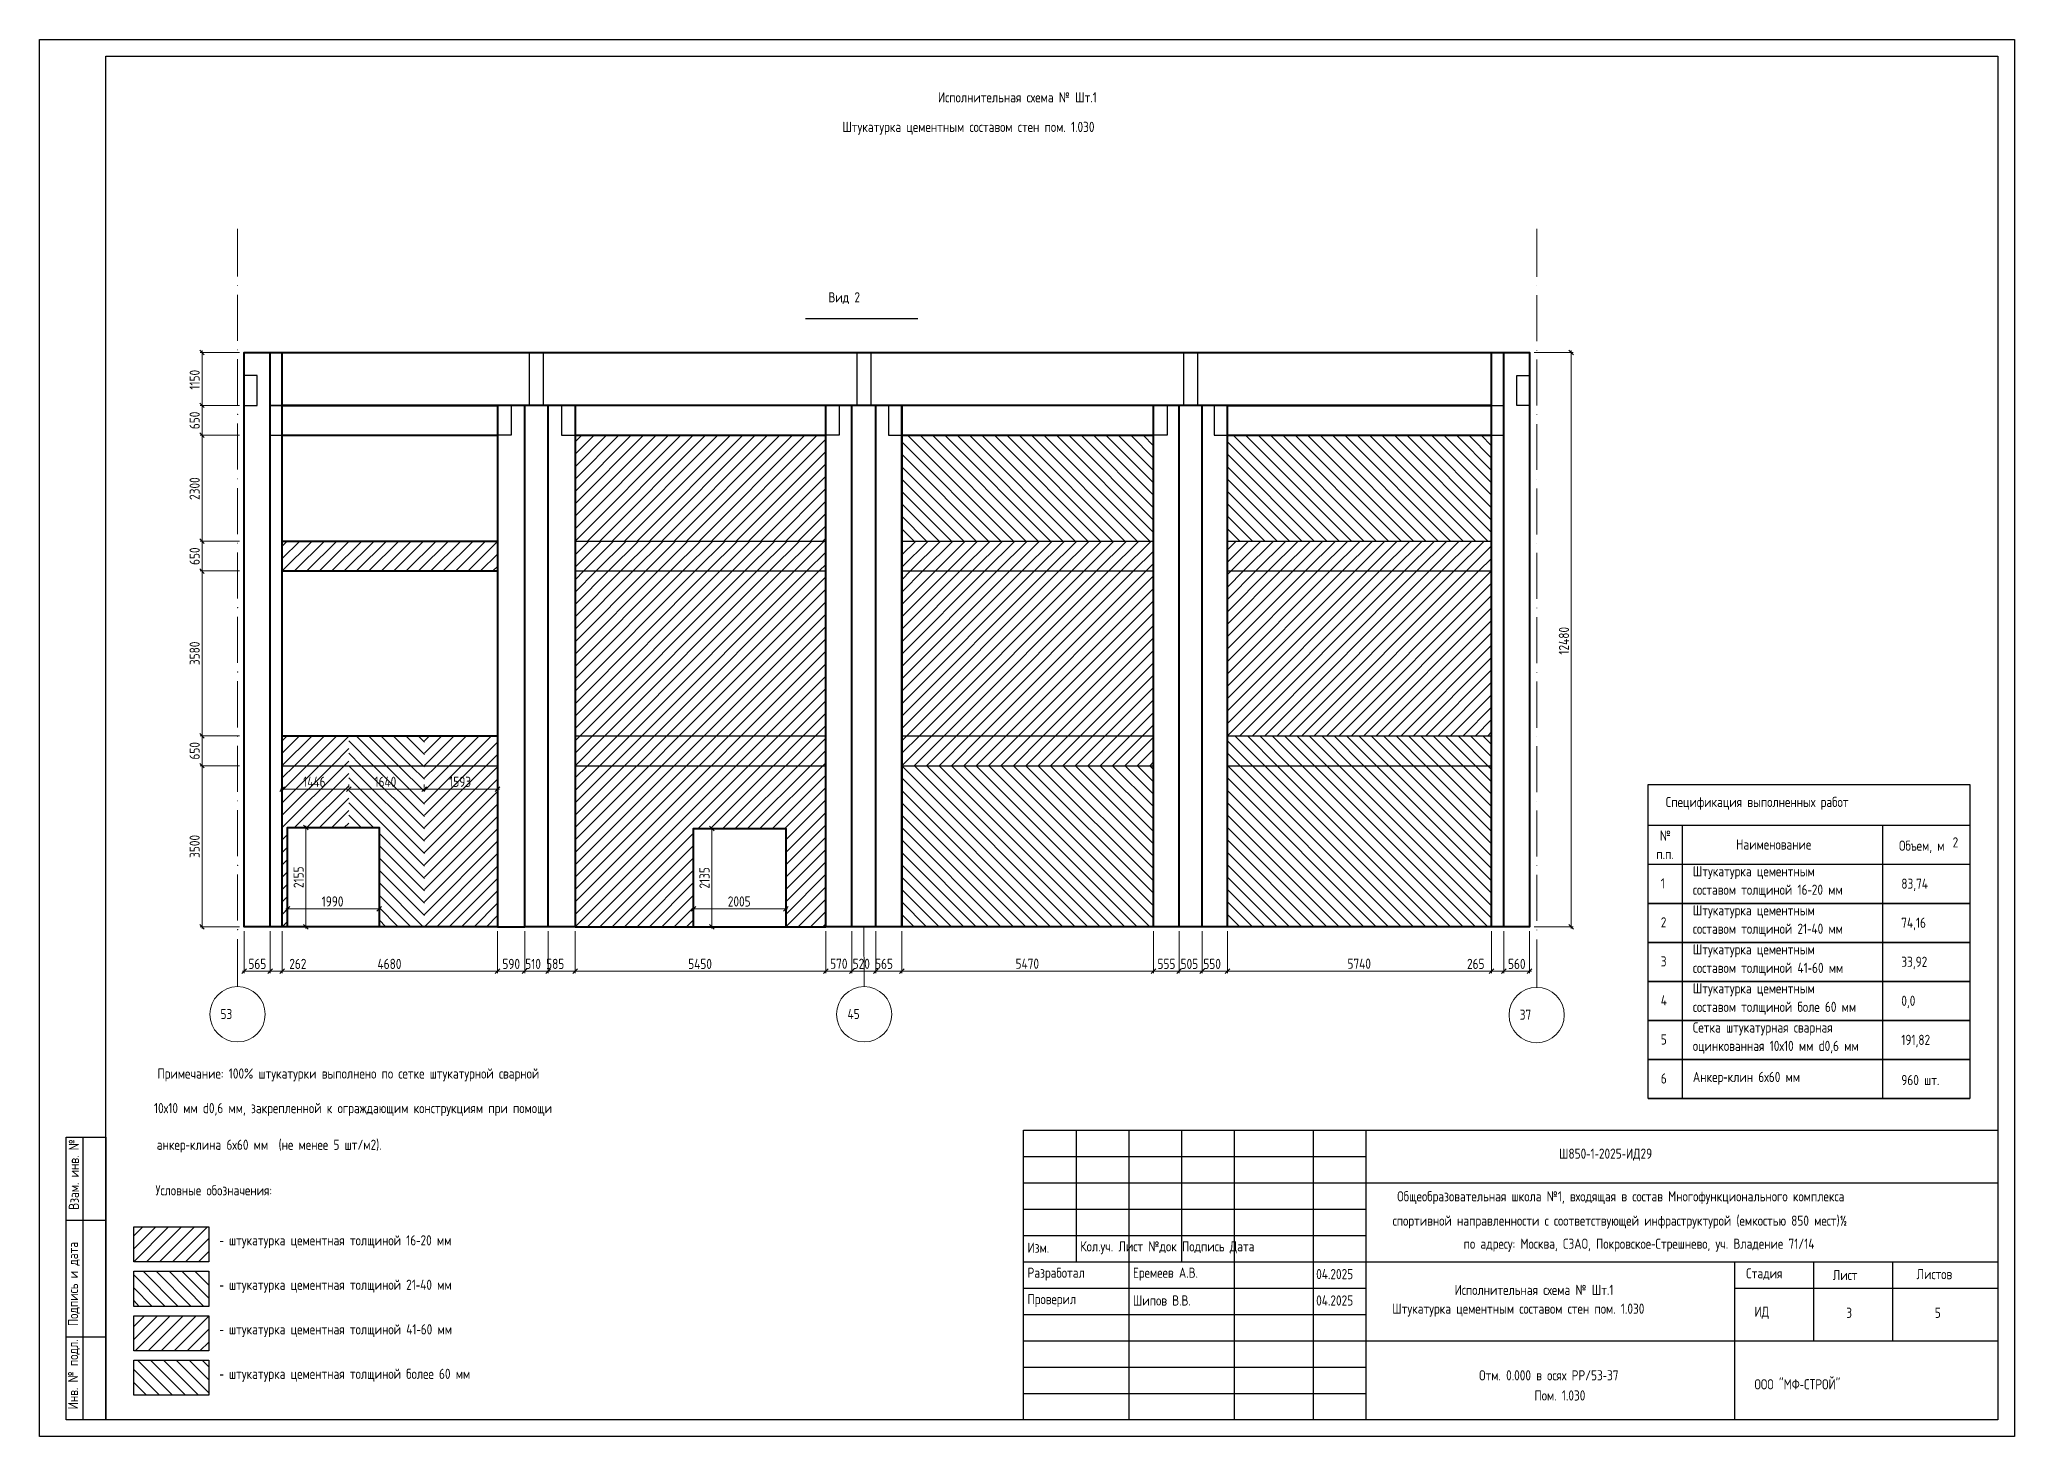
# Model space of a CAD drawing. Header units: millimetres. Extents: x 0 to 130, y 0 to 17.
# Drawn here: x 53.61 to 76.91, y 0.09 to 16.57 of the extents above; entities that cross this region are included whole.
import ezdxf

# ---------------------------------------------------------------- set-up
doc = ezdxf.new("R2010")
doc.units = ezdxf.units.MM
doc.layers.add('PDF _0', color=7, linetype='Continuous')
doc.layers.add('PDF _Текст', color=7, linetype='Continuous')
doc.layers.add('PDF _Оси-1', color=7, linetype='Continuous', true_color=0xaaaaaa)
doc.layers.add('PDF _Оси-3', color=7, linetype='Continuous', true_color=0x989898)
doc.styles.get("Standard").update_dxf_attribs({"font": 'ГОСТ тип А.ttf'})

msp = doc.modelspace()

# ---------------------------------------------------------------- texts
at = {"layer": 'PDF _Текст', "char_height": 0.12, "attachment_point": 4}
for s, insert in [('Исполнительная схема № Шт.1', (64.207, 15.885)), ('Штукатурка цементным составом стен пом. 1.030', (63.079, 15.52)), ('Вид 2', (62.915, 13.517)), ('1446', (56.719, 7.814)), ('1640', (57.56, 7.814)), ('1593', (58.441, 7.814)), ('Спецификация выполненных работ', (72.792, 7.56)), ('№', (72.722, 7.18)), ('Наименование', (73.622, 7.075)), ('Объем, м', (75.543, 7.047)), ('2', (76.175, 7.1)), ('п.п.', (72.68, 6.962)), ('Штукатурка цементным', (73.111, 6.743)), ('1', (72.733, 6.617)), ('составом толщиной 16‐20 мм', (73.111, 6.525)), ('83,74', (75.57, 6.599)), ('1990', (56.937, 6.403)), ('2005', (61.728, 6.403)), ('Штукатурка цементным', (73.111, 6.282)), ('2', (72.733, 6.157)), ('составом толщиной 21‐40 мм', (73.111, 6.065)), ('74,16', (75.569, 6.138)), ('Штукатурка цементным', (73.111, 5.822)), ('565', (56.073, 5.667)), ('262', (56.555, 5.667)), ('4680', (57.596, 5.667)), ('590 510 585', (59.069, 5.667)), ('5450', (61.261, 5.667)), ('5470', (65.122, 5.669)), ('555 505 550', (66.796, 5.667)), ('5740', (69.037, 5.669)), ('265', (70.447, 5.667)), ('560', (70.931, 5.667)), ('3', (72.733, 5.697)), ('составом толщиной 41‐60 мм', (73.111, 5.604)), ('33,92', (75.57, 5.678)), ('Штукатурка цементным', (73.111, 5.362)), ('4', (72.733, 5.236)), ('составом толщиной боле 60 мм', (73.111, 5.144)), ('0,0', (75.57, 5.218)), ('Сетка штукатурная сварная', (73.111, 4.901)), ('5', (72.733, 4.776)), ('оцинкованная 10х10 мм d0,6 мм', (73.111, 4.684)), ('191,82', (75.57, 4.757)), ('Примечание: 100% штукатурки выполнено по сетке штукатурной сварной', (55, 4.358)), ('6', (72.733, 4.316)), ('Анкер‐клин 6х60 мм', (73.111, 4.318)), ('960 шт.', (75.57, 4.297)), ('10х10 мм d0,6 мм, закрепленной к ограждающим конструкциям при помощи', (54.959, 3.95)), ('анкер‐клина 6х60 мм  (не менее 5 шт/м2).', (54.992, 3.518)), ('Ш850‐1‐2025‐ИД29', (71.532, 3.417)), ('Условные обозначения:', (54.977, 2.997)), ('Общеобразовательная школа №1, входящая в состав Многофункционального комплекса', (69.624, 2.91)), ('спортивной направленности с соответствующей инфраструктурой (емкостью 850 мест)½', (69.57, 2.623)), ('‐ штукатурка цементная толщиной 16‐20 мм', (55.732, 2.391)), ('Изм.', (65.263, 2.32)), ('Кол.уч. Лист №док Подпись Дата', (65.886, 2.32)), ('по адресу: Москва, СЗАО, Покровское‐Стрешнево, уч. Владение 71/14', (70.407, 2.351)), ('‐ штукатурка цементная толщиной 21‐40 мм', (55.732, 1.867)), ('Разработал', (65.263, 2.009)), ('Еремеев А.В.', (66.506, 2.009)), ('04.2025', (68.668, 2.009)), ('Исполнительная схема № Шт.1', (70.301, 1.823)), ('Стадия', (73.74, 2.009)), ('Лист', (74.762, 1.998)), ('Листов', (75.75, 2.009)), ('Проверил', (65.263, 1.698)), ('Шипов В.В.', (66.506, 1.698)), ('04.2025', (68.668, 1.698)), ('Штукатурка цементным составом стен пом. 1.030', (69.565, 1.585)), ('‐ штукатурка цементная толщиной 41‐60 мм', (55.732, 1.342)), ('ИД', (73.838, 1.553)), ('3', (74.921, 1.553)), ('5', (75.965, 1.553)), ('‐ штукатурка цементная толщиной более 60 мм', (55.732, 0.817)), ('Отм. 0.000 в осях РР/53‐37', (70.59, 0.816)), ('ООО "МФ‐СТРОЙ"', (73.838, 0.71)), ('Пом. 1.030', (71.243, 0.578))]:
    msp.add_mtext(s, dxfattribs=dict(at, insert=insert))
for s, insert, rotation in [('1150', (55.439, 12.438), 90), ('650', (55.439, 11.972), 90), ('2300', (55.439, 11.138), 90), ('650', (55.439, 10.371), 90), ('12480', (71.59, 9.314), 90), ('3580', (55.439, 9.19), 90), ('650', (55.439, 8.076), 90), ('3500', (55.439, 6.917), 90), ('2155', (56.665, 6.561), 90), ('2135', (61.453, 6.555), 90), ('570 520 565', (62.935, 5.669), 359.9001), ('Взам. инв. №', (54.014, 2.768), 90), ('Подпись и дата', (54.014, 1.396), 90), ('Инв. № подл.', (54.014, 0.415), 90)]:
    msp.add_mtext(s, dxfattribs=dict(at, insert=insert, rotation=rotation))
at = {"layer": 'PDF _Текст', "color": 253, "true_color": 0xaaaaaa, "char_height": 0.12, "attachment_point": 4}
for s, insert in [('53', (55.744, 5.076)), ('45', (63.14, 5.076)), ('37', (71.069, 5.068))]:
    msp.add_mtext(s, dxfattribs=dict(at, insert=insert))

# ---------------------------------------------------------------- linework, layer by layer
at = {"layer": 'PDF _0', "lineweight": 25}
for points in [[(53.609, 16.567), (76.905, 16.567), (76.905, 0.094), (53.609, 0.094)], [(54.393, 16.371), (76.709, 16.371), (76.709, 0.291), (54.393, 0.291)], [(59.389, 12.877), (59.551, 12.877), (59.551, 12.253), (59.389, 12.253)], [(63.252, 12.877), (63.415, 12.877), (63.415, 12.253), (63.252, 12.253)], [(67.106, 12.877), (67.269, 12.877), (67.269, 12.253), (67.106, 12.253)], [(56.472, 12.253), (56.33, 12.253)], [(76.379, 4.079), (72.583, 4.079), (72.583, 7.781), (76.379, 7.781)], [(76.379, 6.38), (72.583, 6.38)], [(76.379, 5.92), (72.583, 5.92)], [(76.379, 5.46), (72.583, 5.46)], [(76.379, 5), (72.583, 5)], [(76.379, 4.539), (72.583, 4.539)], [(53.923, 3.624), (54.393, 3.624), (54.393, 0.291), (53.923, 0.291)], [(65.217, 3.707), (76.709, 3.707), (76.709, 0.291), (65.217, 0.291)], [(54.72, 2.567), (55.605, 2.567), (55.605, 2.154), (54.72, 2.154)], [(54.72, 2.042), (55.605, 2.042), (55.605, 1.629), (54.72, 1.629)], [(54.72, 1.517), (55.605, 1.517), (55.605, 1.105), (54.72, 1.105)], [(54.72, 0.993), (55.605, 0.993), (55.605, 0.58), (54.72, 0.58)]]:
    msp.add_lwpolyline(points, close=True, dxfattribs=at)
for points in [[(62.646, 13.276), (63.971, 13.276)], [(59.332, 12.877), (59.608, 12.877)], [(63.192, 12.877), (63.474, 12.877)], [(67.05, 12.877), (67.324, 12.877)], [(56.023, 12.253), (56.177, 12.253), (56.177, 12.606), (56.023, 12.606)], [(71.185, 12.253), (71.033, 12.253), (71.033, 12.606), (71.185, 12.606)], [(59.011, 12.253), (59.172, 12.253), (59.172, 11.9), (59.011, 11.9)], [(59.926, 12.253), (59.767, 12.253), (59.767, 11.9), (59.926, 11.9)], [(62.883, 12.253), (63.043, 12.253), (63.043, 11.9), (62.883, 11.9)], [(63.781, 12.253), (63.622, 12.253), (63.622, 11.9), (63.781, 11.9)], [(66.749, 12.253), (66.909, 12.253), (66.909, 11.9), (66.749, 11.9)], [(67.623, 12.253), (67.464, 12.253), (67.464, 11.9), (67.623, 11.9)], [(70.737, 12.253), (70.881, 12.253)], [(56.33, 11.9), (56.472, 11.9)], [(70.737, 11.9), (70.881, 11.9)], [(59.926, 10.652), (62.883, 10.652)], [(63.781, 10.652), (66.749, 10.652)], [(67.623, 10.652), (70.737, 10.652)], [(59.926, 10.3), (62.883, 10.3)], [(63.781, 10.3), (66.749, 10.3)], [(67.623, 10.3), (70.737, 10.3)], [(59.926, 8.357), (62.883, 8.357)], [(63.781, 8.357), (66.749, 8.357)], [(67.623, 8.357), (70.737, 8.357)], [(56.472, 8.004), (59.011, 8.004)], [(59.926, 8.004), (62.883, 8.004)], [(63.781, 8.004), (66.749, 8.004)], [(67.623, 8.004), (70.737, 8.004)], [(72.583, 7.301), (76.379, 7.301)], [(72.986, 7.301), (72.986, 4.079)], [(75.348, 7.301), (75.348, 4.079)], [(72.583, 6.841), (76.379, 6.841)], [(72.583, 4.079), (76.379, 4.079)], [(54.119, 3.624), (54.119, 0.291)], [(65.838, 3.707), (65.838, 2.154)], [(66.46, 3.707), (66.46, 0.291)], [(67.081, 3.707), (67.081, 2.154)], [(67.702, 3.707), (67.702, 0.291)], [(68.634, 3.707), (68.634, 0.291)], [(69.255, 3.707), (69.255, 0.291)], [(65.217, 3.396), (69.255, 3.396)], [(65.217, 3.086), (76.709, 3.086)], [(53.923, 2.644), (54.393, 2.644)], [(65.217, 2.775), (69.255, 2.775)], [(65.217, 2.465), (69.255, 2.465)], [(65.217, 2.154), (76.709, 2.154)], [(73.603, 2.154), (73.603, 0.291)], [(74.535, 2.154), (74.535, 1.222)], [(75.467, 2.154), (75.467, 1.222)], [(65.217, 1.844), (69.255, 1.844)], [(73.603, 1.844), (76.709, 1.844)], [(65.217, 1.533), (69.255, 1.533)], [(53.923, 1.271), (54.393, 1.271)], [(65.217, 1.222), (76.709, 1.222)], [(65.217, 0.912), (69.255, 0.912)], [(65.217, 0.601), (69.255, 0.601)]]:
    msp.add_lwpolyline(points, dxfattribs=at)
at = {"layer": 'PDF _0', "lineweight": 13}
for points in [[(55.553, 12.85), (55.499, 12.904)], [(55.969, 12.877), (55.504, 12.877)], [(55.526, 12.231), (55.526, 12.899)], [(71.239, 12.877), (71.698, 12.877)], [(71.704, 12.85), (71.65, 12.904)], [(71.677, 12.899), (71.677, 6.084)], [(55.526, 12.275), (55.526, 11.879)], [(55.526, 11.922), (55.526, 10.631)], [(55.526, 10.674), (55.526, 10.278)], [(55.526, 10.321), (55.526, 8.335)], [(55.526, 8.379), (55.526, 7.983)], [(55.526, 8.026), (55.526, 6.084)], [(56.499, 7.754), (56.445, 7.7)], [(56.45, 7.727), (57.278, 7.727)], [(56.472, 7.781), (56.472, 7.748)], [(57.235, 7.727), (58.169, 7.727)], [(58.125, 7.727), (59.033, 7.727)], [(58.984, 7.7), (59.039, 7.754)], [(59.011, 7.781), (59.011, 7.748)], [(56.589, 7.275), (56.773, 7.275)], [(56.778, 7.247), (56.724, 7.302)], [(56.751, 6.084), (56.751, 7.296)], [(61.377, 7.264), (61.561, 7.264)], [(61.567, 7.237), (61.513, 7.291)], [(61.54, 6.084), (61.54, 7.285)], [(56.562, 6.343), (56.507, 6.289)], [(56.513, 6.316), (57.636, 6.316)], [(56.534, 6.16), (56.534, 6.338)], [(57.587, 6.289), (57.641, 6.343)], [(57.614, 6.16), (57.614, 6.338)], [(61.35, 6.343), (61.296, 6.289)], [(61.301, 6.316), (62.433, 6.316)], [(61.323, 6.16), (61.323, 6.338)], [(62.384, 6.289), (62.438, 6.343)], [(62.411, 6.16), (62.411, 6.338)], [(55.499, 6.132), (55.553, 6.078)], [(55.969, 6.105), (55.504, 6.105)], [(56.589, 6.105), (56.773, 6.105)], [(56.724, 6.132), (56.778, 6.078)], [(61.377, 6.105), (61.561, 6.105)], [(61.513, 6.132), (61.567, 6.078)], [(71.239, 6.105), (71.698, 6.105)], [(71.65, 6.132), (71.704, 6.078)], [(56.023, 6.051), (56.023, 5.559)], [(59.926, 5.559), (59.926, 6.051), (59.926, 5.559)], [(71.185, 6.051), (71.185, 5.559)], [(56.05, 5.608), (55.996, 5.553)], [(59.899, 5.553), (59.953, 5.608)], [(59.953, 5.608), (59.899, 5.553)], [(71.158, 5.553), (71.212, 5.608)], [(56.002, 5.581), (56.352, 5.581)], [(56.308, 5.581), (56.472, 5.581), (56.792, 5.581)], [(56.45, 5.581), (59.033, 5.581)], [(58.99, 5.581), (59.353, 5.581)], [(59.31, 5.581), (59.63, 5.581)], [(59.587, 5.581), (59.947, 5.581)], [(59.904, 5.58), (62.905, 5.58)], [(62.861, 5.58), (63.214, 5.58)], [(63.171, 5.58), (63.496, 5.58)], [(63.453, 5.58), (63.803, 5.58)], [(63.759, 5.58), (66.771, 5.58)], [(66.727, 5.58), (67.072, 5.58)], [(67.028, 5.58), (67.346, 5.58)], [(67.302, 5.58), (67.644, 5.58)], [(67.601, 5.58), (70.759, 5.58)], [(70.737, 5.58), (70.418, 5.58)], [(70.715, 5.58), (70.881, 5.58)], [(70.859, 5.58), (71.206, 5.58)]]:
    msp.add_lwpolyline(points, dxfattribs=at)
at = {"layer": 'PDF _0', "lineweight": 40}
for points in [[(56.33, 6.105), (56.023, 6.105), (56.023, 12.877), (71.185, 12.877), (71.185, 6.105), (70.881, 6.105), (70.881, 12.877)], [(56.472, 6.105), (56.33, 6.105), (56.33, 12.877)], [(59.011, 6.105), (56.472, 6.105), (56.472, 12.877)], [(70.881, 6.105), (70.737, 6.105), (70.737, 12.877)], [(70.737, 6.105), (67.623, 6.105), (67.623, 12.253), (70.737, 12.253), (56.472, 12.253), (59.011, 12.253), (59.011, 6.105), (59.332, 6.105)], [(59.608, 6.105), (59.332, 6.105), (59.332, 12.253)], [(59.926, 6.105), (59.608, 6.105), (59.608, 12.253)], [(63.192, 6.105), (62.883, 6.105), (62.883, 12.253), (59.926, 12.253), (59.926, 6.105), (62.883, 6.105)], [(63.474, 6.105), (63.192, 6.105), (63.192, 12.253)], [(66.749, 6.105), (63.781, 6.105), (63.781, 12.253), (63.781, 6.105), (63.474, 6.105), (63.474, 12.253)], [(67.05, 6.105), (66.749, 6.105), (66.749, 12.253), (63.781, 12.253)], [(67.324, 6.105), (67.05, 6.105), (67.05, 12.253)], [(67.623, 6.105), (67.324, 6.105), (67.324, 12.253)], [(56.472, 11.9), (59.011, 11.9)], [(59.926, 11.9), (62.883, 11.9)], [(63.781, 11.9), (66.749, 11.9)], [(67.623, 11.9), (70.737, 11.9)], [(56.472, 10.652), (59.011, 10.652)], [(56.472, 10.3), (59.011, 10.3)], [(56.472, 8.357), (59.011, 8.357)], [(56.534, 6.105), (56.534, 7.275), (57.614, 7.275), (57.614, 6.105)], [(61.323, 6.105), (61.323, 7.264), (62.411, 7.264), (62.411, 6.105)]]:
    msp.add_lwpolyline(points, dxfattribs=at)
at = {"layer": 'PDF _0', "lineweight": 13}
for points in [[(55.553, 12.226), (55.499, 12.28)], [(55.504, 12.253), (55.969, 12.253)], [(55.553, 11.873), (55.499, 11.927)], [(55.504, 11.9), (55.969, 11.9)], [(55.553, 10.625), (55.499, 10.679)], [(55.504, 10.652), (55.969, 10.652)], [(55.553, 10.272), (55.499, 10.327)], [(55.504, 10.3), (55.969, 10.3)], [(55.499, 8.384), (55.553, 8.33)], [(55.504, 8.357), (55.969, 8.357)], [(55.553, 7.977), (55.499, 8.031)], [(55.504, 8.004), (55.969, 8.004)], [(57.23, 7.7), (57.284, 7.754)], [(57.257, 7.748), (57.257, 7.781)], [(58.12, 7.7), (58.174, 7.754)], [(58.147, 7.748), (58.147, 7.781)], [(56.33, 5.559), (56.33, 6.051)], [(56.472, 5.559), (56.472, 6.051)], [(59.011, 5.559), (59.011, 6.051)], [(59.332, 5.559), (59.332, 6.051)], [(59.608, 5.559), (59.608, 6.051)], [(62.883, 5.559), (62.883, 6.051)], [(63.192, 5.559), (63.192, 6.051)], [(63.474, 5.559), (63.474, 6.051)], [(63.781, 5.559), (63.781, 6.051)], [(66.749, 5.559), (66.749, 6.051)], [(67.05, 5.559), (67.05, 6.051)], [(67.324, 5.559), (67.324, 6.051)], [(67.623, 5.559), (67.623, 6.051)], [(70.737, 5.559), (70.737, 6.051)], [(70.881, 5.559), (70.881, 6.051)], [(56.303, 5.553), (56.357, 5.608)], [(56.445, 5.553), (56.499, 5.608)], [(58.984, 5.553), (59.039, 5.608)], [(59.304, 5.553), (59.359, 5.608)], [(59.581, 5.553), (59.635, 5.608)], [(62.856, 5.553), (62.91, 5.608)], [(63.165, 5.553), (63.219, 5.608)], [(63.447, 5.553), (63.502, 5.608)], [(63.754, 5.553), (63.808, 5.608)], [(66.722, 5.553), (66.776, 5.608)], [(67.023, 5.553), (67.077, 5.608)], [(67.297, 5.553), (67.351, 5.608)], [(67.595, 5.553), (67.65, 5.608)], [(70.71, 5.553), (70.764, 5.608)], [(70.854, 5.553), (70.908, 5.608)]]:
    msp.add_lwpolyline(points, close=True, dxfattribs=at)
at = {"layer": 'PDF _0', "color": 40, "lineweight": 20, "true_color": 0xffbf00}
for points in [[(59.926, 11.822), (60.004, 11.9)], [(59.926, 11.676), (60.15, 11.9)], [(59.926, 11.529), (60.297, 11.9)], [(59.926, 11.383), (60.443, 11.9)], [(59.926, 11.237), (60.589, 11.9)], [(59.926, 11.091), (60.735, 11.9)], [(59.926, 10.945), (60.881, 11.9)], [(59.926, 10.798), (61.028, 11.9)], [(59.926, 10.652), (61.174, 11.9)], [(60.072, 10.652), (61.32, 11.9)], [(60.218, 10.652), (61.466, 11.9)], [(60.364, 10.652), (61.612, 11.9)], [(60.51, 10.652), (61.758, 11.9)], [(60.657, 10.652), (61.905, 11.9)], [(60.803, 10.652), (62.051, 11.9)], [(60.949, 10.652), (62.197, 11.9)], [(61.095, 10.652), (62.343, 11.9)], [(61.241, 10.652), (62.489, 11.9)], [(61.388, 10.652), (62.636, 11.9)], [(61.534, 10.652), (62.782, 11.9)], [(61.68, 10.652), (62.883, 11.855)], [(61.826, 10.652), (62.883, 11.709)], [(61.972, 10.652), (62.883, 11.563)], [(62.118, 10.652), (62.883, 11.417)], [(62.265, 10.652), (62.883, 11.271)], [(62.411, 10.652), (62.883, 11.124)], [(62.557, 10.652), (62.883, 10.978)], [(62.703, 10.652), (62.883, 10.832)], [(62.849, 10.652), (62.883, 10.686)], [(58.149, 8.298), (58.208, 8.357)], [(58.149, 8.152), (58.354, 8.357)], [(58.149, 8.006), (58.501, 8.357)], [(58.149, 7.859), (58.294, 8.004), (58.647, 8.357)], [(58.149, 7.713), (58.44, 8.004), (58.793, 8.357)], [(58.149, 7.567), (58.586, 8.004), (58.939, 8.357)], [(58.149, 7.421), (58.733, 8.004), (59.011, 8.283)], [(58.149, 7.275), (58.879, 8.004), (59.011, 8.137)], [(58.149, 7.129), (59.011, 7.991)], [(59.926, 7.859), (60.071, 8.004)], [(59.926, 7.713), (60.217, 8.004)], [(59.926, 7.567), (60.363, 8.004)], [(59.926, 7.421), (60.509, 8.004)], [(59.926, 7.275), (60.655, 8.004)], [(59.926, 7.129), (60.802, 8.004)], [(59.926, 6.982), (60.948, 8.004)], [(59.926, 6.836), (61.094, 8.004)], [(59.926, 6.69), (61.24, 8.004)], [(59.926, 6.544), (61.386, 8.004)], [(59.926, 6.398), (61.532, 8.004)], [(59.926, 6.251), (61.679, 8.004)], [(59.926, 6.105), (61.825, 8.004)], [(60.072, 6.105), (61.971, 8.004)], [(61.377, 7.264), (62.117, 8.004)], [(61.523, 7.264), (62.263, 8.004)], [(61.669, 7.264), (62.41, 8.004)], [(61.815, 7.264), (62.556, 8.004)], [(61.961, 7.264), (62.702, 8.004)], [(62.107, 7.264), (62.848, 8.004)], [(58.149, 6.982), (59.011, 7.845)], [(58.149, 6.836), (59.011, 7.698)], [(62.254, 7.264), (62.883, 7.893)], [(62.4, 7.264), (62.883, 7.747)], [(58.149, 6.69), (59.011, 7.552)], [(62.411, 7.129), (62.883, 7.601)], [(58.149, 6.544), (59.011, 7.406)], [(58.149, 6.398), (59.011, 7.26)], [(62.411, 6.982), (62.883, 7.454)], [(62.411, 6.836), (62.883, 7.308)], [(58.149, 6.251), (59.011, 7.114)], [(60.218, 6.105), (61.323, 7.21)], [(60.364, 6.105), (61.323, 7.064)], [(62.411, 6.69), (62.883, 7.162)], [(62.411, 6.544), (62.883, 7.016)], [(58.149, 6.105), (59.011, 6.967)], [(58.295, 6.105), (59.011, 6.821)], [(60.51, 6.105), (61.323, 6.918)], [(60.657, 6.105), (61.323, 6.772)], [(62.411, 6.398), (62.883, 6.87)], [(58.442, 6.105), (59.011, 6.675)], [(58.588, 6.105), (59.011, 6.529)], [(60.803, 6.105), (61.323, 6.625)], [(62.411, 6.251), (62.883, 6.724)], [(62.411, 6.105), (62.883, 6.577)], [(58.734, 6.105), (59.011, 6.383)], [(60.949, 6.105), (61.323, 6.479)], [(61.095, 6.105), (61.323, 6.333)], [(62.557, 6.105), (62.883, 6.431)], [(58.88, 6.105), (59.011, 6.237)], [(61.241, 6.105), (61.323, 6.187)], [(62.703, 6.105), (62.883, 6.285)], [(62.849, 6.105), (62.883, 6.139)], [(54.72, 1.391), (54.846, 1.517)], [(54.72, 1.238), (54.999, 1.517)], [(54.738, 1.105), (55.151, 1.517)], [(54.891, 1.105), (55.304, 1.517)], [(55.044, 1.105), (55.456, 1.517)], [(55.196, 1.105), (55.605, 1.513)], [(55.349, 1.105), (55.605, 1.36)], [(55.501, 1.105), (55.605, 1.208)]]:
    msp.add_lwpolyline(points, dxfattribs=at)
at = {"layer": 'PDF _0', "color": 5, "lineweight": 20}
for points in [[(65.097, 10.652), (63.849, 11.9)], [(65.243, 10.652), (63.995, 11.9)], [(65.389, 10.652), (64.141, 11.9)], [(65.535, 10.652), (64.287, 11.9)], [(65.681, 10.652), (64.433, 11.9)], [(65.827, 10.652), (64.58, 11.9)], [(65.974, 10.652), (64.726, 11.9)], [(66.12, 10.652), (64.872, 11.9)], [(66.266, 10.652), (65.018, 11.9)], [(66.412, 10.652), (65.164, 11.9)], [(66.558, 10.652), (65.31, 11.9)], [(66.705, 10.652), (65.457, 11.9)], [(66.749, 10.754), (65.603, 11.9)], [(66.749, 10.9), (65.749, 11.9)], [(66.749, 11.046), (65.895, 11.9)], [(66.749, 11.193), (66.041, 11.9)], [(66.749, 11.339), (66.188, 11.9)], [(66.749, 11.485), (66.334, 11.9)], [(66.749, 11.631), (66.48, 11.9)], [(66.749, 11.777), (66.626, 11.9)], [(68.938, 10.652), (67.69, 11.9)], [(69.084, 10.652), (67.836, 11.9)], [(69.231, 10.652), (67.983, 11.9)], [(69.377, 10.652), (68.129, 11.9)], [(69.523, 10.652), (68.275, 11.9)], [(69.669, 10.652), (68.421, 11.9)], [(69.815, 10.652), (68.567, 11.9)], [(69.961, 10.652), (68.714, 11.9)], [(70.108, 10.652), (68.86, 11.9)], [(70.254, 10.652), (69.006, 11.9)], [(70.4, 10.652), (69.152, 11.9)], [(70.546, 10.652), (69.298, 11.9)], [(70.692, 10.652), (69.444, 11.9)], [(70.737, 10.754), (69.591, 11.9)], [(70.737, 10.9), (69.737, 11.9)], [(70.737, 11.046), (69.883, 11.9)], [(70.737, 11.192), (70.029, 11.9)], [(70.737, 11.338), (70.175, 11.9)], [(70.737, 11.485), (70.322, 11.9)], [(70.737, 11.631), (70.468, 11.9)], [(70.737, 11.777), (70.614, 11.9)], [(64.95, 10.652), (63.781, 11.822)], [(64.804, 10.652), (63.781, 11.676)], [(68.792, 10.652), (67.623, 11.822)], [(68.646, 10.652), (67.623, 11.676)], [(64.658, 10.652), (63.781, 11.529)], [(68.5, 10.652), (67.623, 11.529)], [(64.512, 10.652), (63.781, 11.383)], [(64.366, 10.652), (63.781, 11.237)], [(68.353, 10.652), (67.623, 11.383)], [(68.207, 10.652), (67.623, 11.237)], [(64.219, 10.652), (63.781, 11.091)], [(68.061, 10.652), (67.623, 11.091)], [(64.073, 10.652), (63.781, 10.945)], [(63.927, 10.652), (63.781, 10.798)], [(67.915, 10.652), (67.623, 10.945)], [(67.769, 10.652), (67.623, 10.798)], [(58.149, 7.405), (57.55, 8.004), (57.257, 8.298)], [(58.149, 7.552), (57.696, 8.004), (57.344, 8.357)], [(58.149, 7.698), (57.843, 8.004), (57.49, 8.357)], [(58.149, 7.844), (57.989, 8.004), (57.636, 8.357)], [(58.149, 7.99), (58.135, 8.004), (57.782, 8.357)], [(58.149, 8.136), (57.928, 8.357)], [(58.149, 8.282), (58.075, 8.357)], [(69.815, 6.105), (67.916, 8.004), (67.623, 8.298)], [(69.961, 6.105), (68.062, 8.004), (67.71, 8.357)], [(70.108, 6.105), (68.209, 8.004), (67.856, 8.357)], [(70.254, 6.105), (68.355, 8.004), (68.002, 8.357)], [(70.4, 6.105), (68.501, 8.004), (68.148, 8.357)], [(70.546, 6.105), (68.647, 8.004), (68.294, 8.357)], [(70.692, 6.105), (68.793, 8.004), (68.441, 8.357)], [(70.737, 6.207), (68.939, 8.004), (68.587, 8.357)], [(70.737, 6.353), (69.086, 8.004), (68.733, 8.357)], [(70.737, 6.499), (69.232, 8.004), (68.879, 8.357)], [(70.737, 6.645), (69.378, 8.004), (69.025, 8.357)], [(70.737, 6.791), (69.524, 8.004), (69.172, 8.357)], [(70.737, 6.938), (69.67, 8.004), (69.318, 8.357)], [(70.737, 7.084), (69.817, 8.004), (69.464, 8.357)], [(70.737, 7.23), (69.963, 8.004), (69.61, 8.357)], [(70.737, 7.376), (70.109, 8.004), (69.756, 8.357)], [(70.737, 7.522), (70.255, 8.004), (69.902, 8.357)], [(70.737, 7.669), (70.401, 8.004), (70.049, 8.357)], [(70.737, 7.815), (70.547, 8.004), (70.195, 8.357)], [(70.737, 7.961), (70.694, 8.004), (70.341, 8.357)], [(70.737, 8.107), (70.487, 8.357)], [(70.737, 8.253), (70.633, 8.357)], [(58.149, 7.259), (57.404, 8.004), (57.257, 8.152)], [(58.149, 7.113), (57.258, 8.004), (57.257, 8.006)], [(65.681, 6.105), (63.782, 8.004)], [(65.827, 6.105), (63.928, 8.004)], [(65.974, 6.105), (64.075, 8.004)], [(66.12, 6.105), (64.221, 8.004)], [(66.266, 6.105), (64.367, 8.004)], [(66.412, 6.105), (64.513, 8.004)], [(66.558, 6.105), (64.659, 8.004)], [(66.705, 6.105), (64.805, 8.004)], [(66.749, 6.207), (64.952, 8.004)], [(66.749, 6.353), (65.098, 8.004)], [(66.749, 6.499), (65.244, 8.004)], [(66.749, 6.646), (65.39, 8.004)], [(66.749, 6.792), (65.536, 8.004)], [(66.749, 6.938), (65.683, 8.004)], [(66.749, 7.084), (65.829, 8.004)], [(66.749, 7.23), (65.975, 8.004)], [(66.749, 7.376), (66.121, 8.004)], [(66.749, 7.523), (66.267, 8.004)], [(66.749, 7.669), (66.413, 8.004)], [(66.749, 7.815), (66.56, 8.004)], [(66.749, 7.961), (66.706, 8.004)], [(69.669, 6.105), (67.77, 8.004), (67.623, 8.152)], [(69.523, 6.105), (67.624, 8.004), (67.623, 8.006)], [(58.149, 6.967), (57.257, 7.859)], [(58.149, 6.821), (57.257, 7.713)], [(65.535, 6.105), (63.781, 7.859)], [(65.389, 6.105), (63.781, 7.713)], [(69.377, 6.105), (67.623, 7.859)], [(69.231, 6.105), (67.623, 7.713)], [(57.549, 7.275), (57.257, 7.567)], [(65.243, 6.105), (63.781, 7.567)], [(69.084, 6.105), (67.623, 7.567)], [(57.403, 7.275), (57.257, 7.421)], [(57.257, 7.275), (57.257, 7.275)], [(65.097, 6.105), (63.781, 7.421)], [(64.95, 6.105), (63.781, 7.275)], [(68.938, 6.105), (67.623, 7.421)], [(68.792, 6.105), (67.623, 7.275)], [(58.149, 6.674), (57.614, 7.209)], [(58.149, 6.528), (57.614, 7.063)], [(64.804, 6.105), (63.781, 7.129)], [(68.646, 6.105), (67.623, 7.129)], [(58.149, 6.382), (57.614, 6.917)], [(58.149, 6.236), (57.614, 6.771)], [(64.658, 6.105), (63.781, 6.982)], [(64.512, 6.105), (63.781, 6.836)], [(68.5, 6.105), (67.623, 6.982)], [(68.353, 6.105), (67.623, 6.836)], [(58.134, 6.105), (57.614, 6.625)], [(64.366, 6.105), (63.781, 6.69)], [(64.219, 6.105), (63.781, 6.544)], [(68.207, 6.105), (67.623, 6.69)], [(68.061, 6.105), (67.623, 6.544)], [(57.987, 6.105), (57.614, 6.478)], [(57.841, 6.105), (57.614, 6.332)], [(64.073, 6.105), (63.781, 6.398)], [(67.915, 6.105), (67.623, 6.398)], [(57.695, 6.105), (57.614, 6.186)], [(63.927, 6.105), (63.781, 6.251)], [(67.769, 6.105), (67.623, 6.251)], [(55.092, 1.629), (54.72, 2.001)], [(55.244, 1.629), (54.831, 2.042)], [(55.397, 1.629), (54.984, 2.042)], [(55.549, 1.629), (55.137, 2.042)], [(55.605, 1.727), (55.289, 2.042)], [(55.605, 1.879), (55.442, 2.042)], [(55.605, 2.032), (55.594, 2.042)], [(54.939, 1.629), (54.72, 1.849)], [(54.786, 1.629), (54.72, 1.696)]]:
    msp.add_lwpolyline(points, dxfattribs=at)
at = {"layer": 'PDF _0', "color": 3, "lineweight": 20}
for points in [[(56.472, 10.592), (56.532, 10.652)], [(56.472, 10.446), (56.679, 10.652)], [(56.472, 10.3), (56.825, 10.652)], [(56.618, 10.3), (56.971, 10.652)], [(56.764, 10.3), (57.117, 10.652)], [(56.911, 10.3), (57.263, 10.652)], [(57.057, 10.3), (57.409, 10.652)], [(57.203, 10.3), (57.556, 10.652)], [(57.349, 10.3), (57.702, 10.652)], [(57.495, 10.3), (57.848, 10.652)], [(57.642, 10.3), (57.994, 10.652)], [(57.788, 10.3), (58.14, 10.652)], [(57.934, 10.3), (58.287, 10.652)], [(58.08, 10.3), (58.433, 10.652)], [(58.226, 10.3), (58.579, 10.652)], [(58.372, 10.3), (58.725, 10.652)], [(58.519, 10.3), (58.871, 10.652)], [(58.665, 10.3), (59.011, 10.646)], [(58.811, 10.3), (59.011, 10.5)], [(59.926, 10.636), (59.942, 10.652)], [(59.926, 10.489), (60.089, 10.652)], [(59.926, 10.343), (60.235, 10.652)], [(59.926, 10.197), (60.028, 10.3), (60.381, 10.652)], [(59.926, 10.051), (60.174, 10.3), (60.527, 10.652)], [(59.926, 9.905), (60.321, 10.3), (60.673, 10.652)], [(59.926, 9.759), (60.467, 10.3), (60.819, 10.652)], [(59.926, 9.612), (60.613, 10.3), (60.966, 10.652)], [(59.926, 9.466), (60.759, 10.3), (61.112, 10.652)], [(59.926, 9.32), (60.905, 10.3), (61.258, 10.652)], [(59.926, 9.174), (61.052, 10.3), (61.404, 10.652)], [(59.926, 9.028), (61.198, 10.3), (61.55, 10.652)], [(59.926, 8.881), (61.344, 10.3), (61.697, 10.652)], [(59.926, 8.735), (61.49, 10.3), (61.843, 10.652)], [(59.926, 8.589), (61.636, 10.3), (61.989, 10.652)], [(59.926, 8.443), (61.782, 10.3), (62.135, 10.652)], [(59.926, 8.297), (59.986, 8.357), (61.929, 10.3), (62.281, 10.652)], [(59.926, 8.151), (60.132, 8.357), (62.075, 10.3), (62.427, 10.652)], [(59.926, 8.004), (60.278, 8.357), (62.221, 10.3), (62.574, 10.652)], [(60.072, 8.004), (60.425, 8.357), (62.367, 10.3), (62.72, 10.652)], [(60.218, 8.004), (60.571, 8.357), (62.513, 10.3), (62.866, 10.652)], [(60.364, 8.004), (60.717, 8.357), (62.66, 10.3), (62.883, 10.523)], [(63.781, 10.636), (63.798, 10.652)], [(63.781, 10.489), (63.944, 10.652)], [(63.781, 10.343), (64.09, 10.652)], [(63.781, 10.197), (63.883, 10.3), (64.236, 10.652)], [(63.781, 10.051), (64.03, 10.3), (64.382, 10.652)], [(63.781, 9.905), (64.176, 10.3), (64.528, 10.652)], [(63.781, 9.759), (64.322, 10.3), (64.675, 10.652)], [(63.781, 9.612), (64.468, 10.3), (64.821, 10.652)], [(63.781, 9.466), (64.614, 10.3), (64.967, 10.652)], [(63.781, 9.32), (64.761, 10.3), (65.113, 10.652)], [(63.781, 9.174), (64.907, 10.3), (65.259, 10.652)], [(63.781, 9.028), (65.053, 10.3), (65.406, 10.652)], [(63.781, 8.881), (65.199, 10.3), (65.552, 10.652)], [(63.781, 8.735), (65.345, 10.3), (65.698, 10.652)], [(63.781, 8.589), (65.491, 10.3), (65.844, 10.652)], [(63.781, 8.443), (65.638, 10.3), (65.99, 10.652)], [(63.781, 8.297), (63.841, 8.357), (65.784, 10.3), (66.136, 10.652)], [(63.781, 8.151), (63.987, 8.357), (65.93, 10.3), (66.283, 10.652)], [(63.781, 8.004), (64.134, 8.357), (66.076, 10.3), (66.429, 10.652)], [(63.927, 8.004), (64.28, 8.357), (66.222, 10.3), (66.575, 10.652)], [(64.073, 8.004), (64.426, 8.357), (66.369, 10.3), (66.721, 10.652)], [(64.219, 8.004), (64.572, 8.357), (66.515, 10.3), (66.749, 10.534)], [(67.623, 10.55), (67.725, 10.652)], [(67.623, 10.404), (67.871, 10.652)], [(67.623, 10.257), (67.665, 10.3), (68.017, 10.652)], [(67.623, 10.111), (67.811, 10.3), (68.164, 10.652)], [(67.623, 9.965), (67.957, 10.3), (68.31, 10.652)], [(67.623, 9.819), (68.103, 10.3), (68.456, 10.652)], [(67.623, 9.673), (68.249, 10.3), (68.602, 10.652)], [(67.623, 9.527), (68.396, 10.3), (68.748, 10.652)], [(67.623, 9.38), (68.542, 10.3), (68.895, 10.652)], [(67.623, 9.234), (68.688, 10.3), (69.041, 10.652)], [(67.623, 9.088), (68.834, 10.3), (69.187, 10.652)], [(67.623, 8.942), (68.98, 10.3), (69.333, 10.652)], [(67.623, 8.796), (69.127, 10.3), (69.479, 10.652)], [(67.623, 8.649), (69.273, 10.3), (69.625, 10.652)], [(67.623, 8.503), (69.419, 10.3), (69.772, 10.652)], [(67.623, 8.357), (69.565, 10.3), (69.918, 10.652)], [(67.769, 8.357), (69.711, 10.3), (70.064, 10.652)], [(67.915, 8.357), (69.857, 10.3), (70.21, 10.652)], [(68.061, 8.357), (70.004, 10.3), (70.356, 10.652)], [(68.207, 8.357), (70.15, 10.3), (70.503, 10.652)], [(68.353, 8.357), (70.296, 10.3), (70.649, 10.652)], [(68.5, 8.357), (70.442, 10.3), (70.737, 10.595)], [(58.957, 10.3), (59.011, 10.354)], [(60.51, 8.004), (60.863, 8.357), (62.806, 10.3), (62.883, 10.377)], [(64.366, 8.004), (64.718, 8.357), (66.661, 10.3), (66.749, 10.388)], [(68.646, 8.357), (70.588, 10.3), (70.737, 10.448)], [(68.792, 8.357), (70.735, 10.3), (70.737, 10.302)], [(60.657, 8.004), (61.009, 8.357), (62.883, 10.231)], [(60.803, 8.004), (61.156, 8.357), (62.883, 10.084)], [(64.512, 8.004), (64.865, 8.357), (66.749, 10.241)], [(64.658, 8.004), (65.011, 8.357), (66.749, 10.095)], [(68.938, 8.357), (70.737, 10.156)], [(60.949, 8.004), (61.302, 8.357), (62.883, 9.938)], [(61.095, 8.004), (61.448, 8.357), (62.883, 9.792)], [(64.804, 8.004), (65.157, 8.357), (66.749, 9.949)], [(64.95, 8.004), (65.303, 8.357), (66.749, 9.803)], [(69.084, 8.357), (70.737, 10.01)], [(69.231, 8.357), (70.737, 9.864)], [(61.241, 8.004), (61.594, 8.357), (62.883, 9.646)], [(65.097, 8.004), (65.449, 8.357), (66.749, 9.657)], [(69.377, 8.357), (70.737, 9.717)], [(69.523, 8.357), (70.737, 9.571)], [(61.388, 8.004), (61.74, 8.357), (62.883, 9.5)], [(61.534, 8.004), (61.886, 8.357), (62.883, 9.354)], [(65.243, 8.004), (65.595, 8.357), (66.749, 9.511)], [(65.389, 8.004), (65.742, 8.357), (66.749, 9.364)], [(69.669, 8.357), (70.737, 9.425)], [(61.68, 8.004), (62.033, 8.357), (62.883, 9.207)], [(65.535, 8.004), (65.888, 8.357), (66.749, 9.218)], [(69.815, 8.357), (70.737, 9.279)], [(69.961, 8.357), (70.737, 9.133)], [(61.826, 8.004), (62.179, 8.357), (62.883, 9.061)], [(61.972, 8.004), (62.325, 8.357), (62.883, 8.915)], [(65.681, 8.004), (66.034, 8.357), (66.749, 9.072)], [(65.827, 8.004), (66.18, 8.357), (66.749, 8.926)], [(70.108, 8.357), (70.737, 8.987)], [(62.118, 8.004), (62.471, 8.357), (62.883, 8.769)], [(62.265, 8.004), (62.617, 8.357), (62.883, 8.623)], [(65.974, 8.004), (66.326, 8.357), (66.749, 8.78)], [(66.12, 8.004), (66.473, 8.357), (66.749, 8.633)], [(70.254, 8.357), (70.737, 8.84)], [(70.4, 8.357), (70.737, 8.694)], [(62.411, 8.004), (62.764, 8.357), (62.883, 8.476)], [(66.266, 8.004), (66.619, 8.357), (66.749, 8.487)], [(70.546, 8.357), (70.737, 8.548)], [(70.692, 8.357), (70.737, 8.402)], [(56.472, 8.298), (56.531, 8.357)], [(56.472, 8.152), (56.677, 8.357)], [(56.472, 8.006), (56.824, 8.357)], [(56.472, 7.859), (56.617, 8.004), (56.97, 8.357)], [(56.472, 7.713), (56.763, 8.004), (57.116, 8.357)], [(56.472, 7.567), (56.909, 8.004), (57.257, 8.352)], [(56.472, 7.421), (57.056, 8.004), (57.257, 8.205)], [(62.557, 8.004), (62.883, 8.33)], [(62.703, 8.004), (62.883, 8.184)], [(66.412, 8.004), (66.749, 8.341)], [(66.558, 8.004), (66.749, 8.195)], [(56.472, 7.275), (57.202, 8.004), (57.257, 8.059)], [(62.849, 8.004), (62.883, 8.038)], [(66.705, 8.004), (66.749, 8.049)], [(56.618, 7.275), (57.257, 7.913)], [(56.764, 7.275), (57.257, 7.767)], [(56.91, 7.275), (57.257, 7.621)], [(57.057, 7.275), (57.257, 7.474)], [(57.203, 7.275), (57.257, 7.328)], [(56.472, 7.129), (56.534, 7.191)], [(56.472, 6.982), (56.534, 7.045)], [(56.472, 6.836), (56.534, 6.899)], [(56.472, 6.69), (56.534, 6.752)], [(56.472, 6.544), (56.534, 6.606)], [(56.472, 6.398), (56.534, 6.46)], [(56.472, 6.251), (56.534, 6.314)], [(56.472, 6.105), (56.534, 6.168)], [(54.72, 2.459), (54.827, 2.567)], [(54.72, 2.307), (54.98, 2.567)], [(54.72, 2.154), (55.132, 2.567)], [(54.872, 2.154), (55.285, 2.567)], [(55.025, 2.154), (55.438, 2.567)], [(55.177, 2.154), (55.59, 2.567)], [(55.33, 2.154), (55.605, 2.429)], [(55.483, 2.154), (55.605, 2.276)]]:
    msp.add_lwpolyline(points, dxfattribs=at)
at = {"layer": 'PDF _0', "color": 1, "lineweight": 20}
for points in [[(55.177, 0.58), (54.765, 0.993)], [(55.33, 0.58), (54.917, 0.993)], [(55.483, 0.58), (55.07, 0.993)], [(55.605, 0.61), (55.222, 0.993)], [(55.605, 0.763), (55.375, 0.993)], [(55.605, 0.915), (55.528, 0.993)], [(55.025, 0.58), (54.72, 0.885)], [(54.872, 0.58), (54.72, 0.732)]]:
    msp.add_lwpolyline(points, dxfattribs=at)
at = {"layer": 'PDF _Оси-1', "lineweight": 20}
for centre in [(55.945, 5.073), (63.336, 5.073), (71.269, 5.064)]:
    msp.add_circle(centre, 0.326, dxfattribs=at)
at = {"layer": 'PDF _Оси-3', "lineweight": 9}
for points in [[(55.945, 13.774), (55.945, 14.336)], [(71.269, 13.77), (71.269, 14.336)], [(55.945, 13.014), (55.945, 13.557)], [(71.269, 13.01), (71.269, 13.553)], [(55.945, 12.254), (55.945, 12.797)], [(71.269, 12.25), (71.269, 12.793)], [(55.945, 11.495), (55.945, 12.037)], [(71.269, 11.491), (71.269, 12.033)], [(55.945, 10.735), (55.945, 11.278)], [(71.269, 10.731), (71.269, 11.274)], [(55.945, 9.975), (55.945, 10.518)], [(71.269, 9.971), (71.269, 10.514)], [(55.945, 9.216), (55.945, 9.758)], [(71.269, 9.212), (71.269, 9.754)], [(55.945, 8.456), (55.945, 8.999)], [(71.269, 8.452), (71.269, 8.995)], [(55.945, 7.697), (55.945, 8.239)], [(71.269, 7.692), (71.269, 8.235)], [(55.945, 6.937), (55.945, 7.48)], [(71.269, 6.933), (71.269, 7.475)], [(55.945, 6.177), (55.945, 6.72)], [(71.269, 6.173), (71.269, 6.716)], [(63.336, 5.398), (63.333, 6.105)], [(55.945, 5.398), (55.945, 5.96)], [(71.269, 5.39), (71.269, 5.956)]]:
    msp.add_lwpolyline(points, dxfattribs=at)
at = {"layer": 'PDF _Оси-3', "lineweight": 5}
for points in [[(55.945, 13.665), (55.947, 13.665), (55.947, 13.667), (55.945, 13.667)], [(71.269, 13.661), (71.271, 13.661), (71.271, 13.663), (71.269, 13.663)], [(55.945, 12.906), (55.947, 12.906), (55.947, 12.908), (55.945, 12.908)], [(71.269, 12.901), (71.271, 12.901), (71.271, 12.903), (71.269, 12.903)], [(55.945, 12.146), (55.947, 12.146), (55.947, 12.148), (55.945, 12.148)], [(71.269, 12.142), (71.271, 12.142), (71.271, 12.144), (71.269, 12.144)], [(55.945, 11.386), (55.947, 11.386), (55.947, 11.388), (55.945, 11.388)], [(71.269, 11.382), (71.271, 11.382), (71.271, 11.384), (71.269, 11.384)], [(55.945, 10.627), (55.947, 10.627), (55.947, 10.629), (55.945, 10.629)], [(71.269, 10.623), (71.271, 10.623), (71.271, 10.625), (71.269, 10.625)], [(55.945, 9.867), (55.947, 9.867), (55.947, 9.869), (55.945, 9.869)], [(71.269, 9.863), (71.271, 9.863), (71.271, 9.865), (71.269, 9.865)], [(55.945, 9.107), (55.947, 9.107), (55.947, 9.109), (55.945, 9.109)], [(71.269, 9.103), (71.271, 9.103), (71.271, 9.105), (71.269, 9.105)], [(55.945, 8.348), (55.947, 8.348), (55.947, 8.35), (55.945, 8.35)], [(71.269, 8.344), (71.271, 8.344), (71.271, 8.346), (71.269, 8.346)], [(55.945, 7.588), (55.947, 7.588), (55.947, 7.59), (55.945, 7.59)], [(71.269, 7.584), (71.271, 7.584), (71.271, 7.586), (71.269, 7.586)], [(55.945, 6.828), (55.947, 6.828), (55.947, 6.83), (55.945, 6.83)], [(71.269, 6.824), (71.271, 6.824), (71.271, 6.826), (71.269, 6.826)], [(55.945, 6.069), (55.947, 6.069), (55.947, 6.071), (55.945, 6.071)], [(71.269, 6.065), (71.271, 6.065), (71.271, 6.067), (71.269, 6.067)]]:
    msp.add_lwpolyline(points, close=True, dxfattribs=at)

msp.set_redraw_order([(e.dxf.handle, doc.entitydb.next_handle()) for e in msp.query("TEXT MTEXT ATTDEF DIMENSION ARC_DIMENSION")])  # texts and dimensions are drawn at this point

doc.saveas('drawing.dxf')
